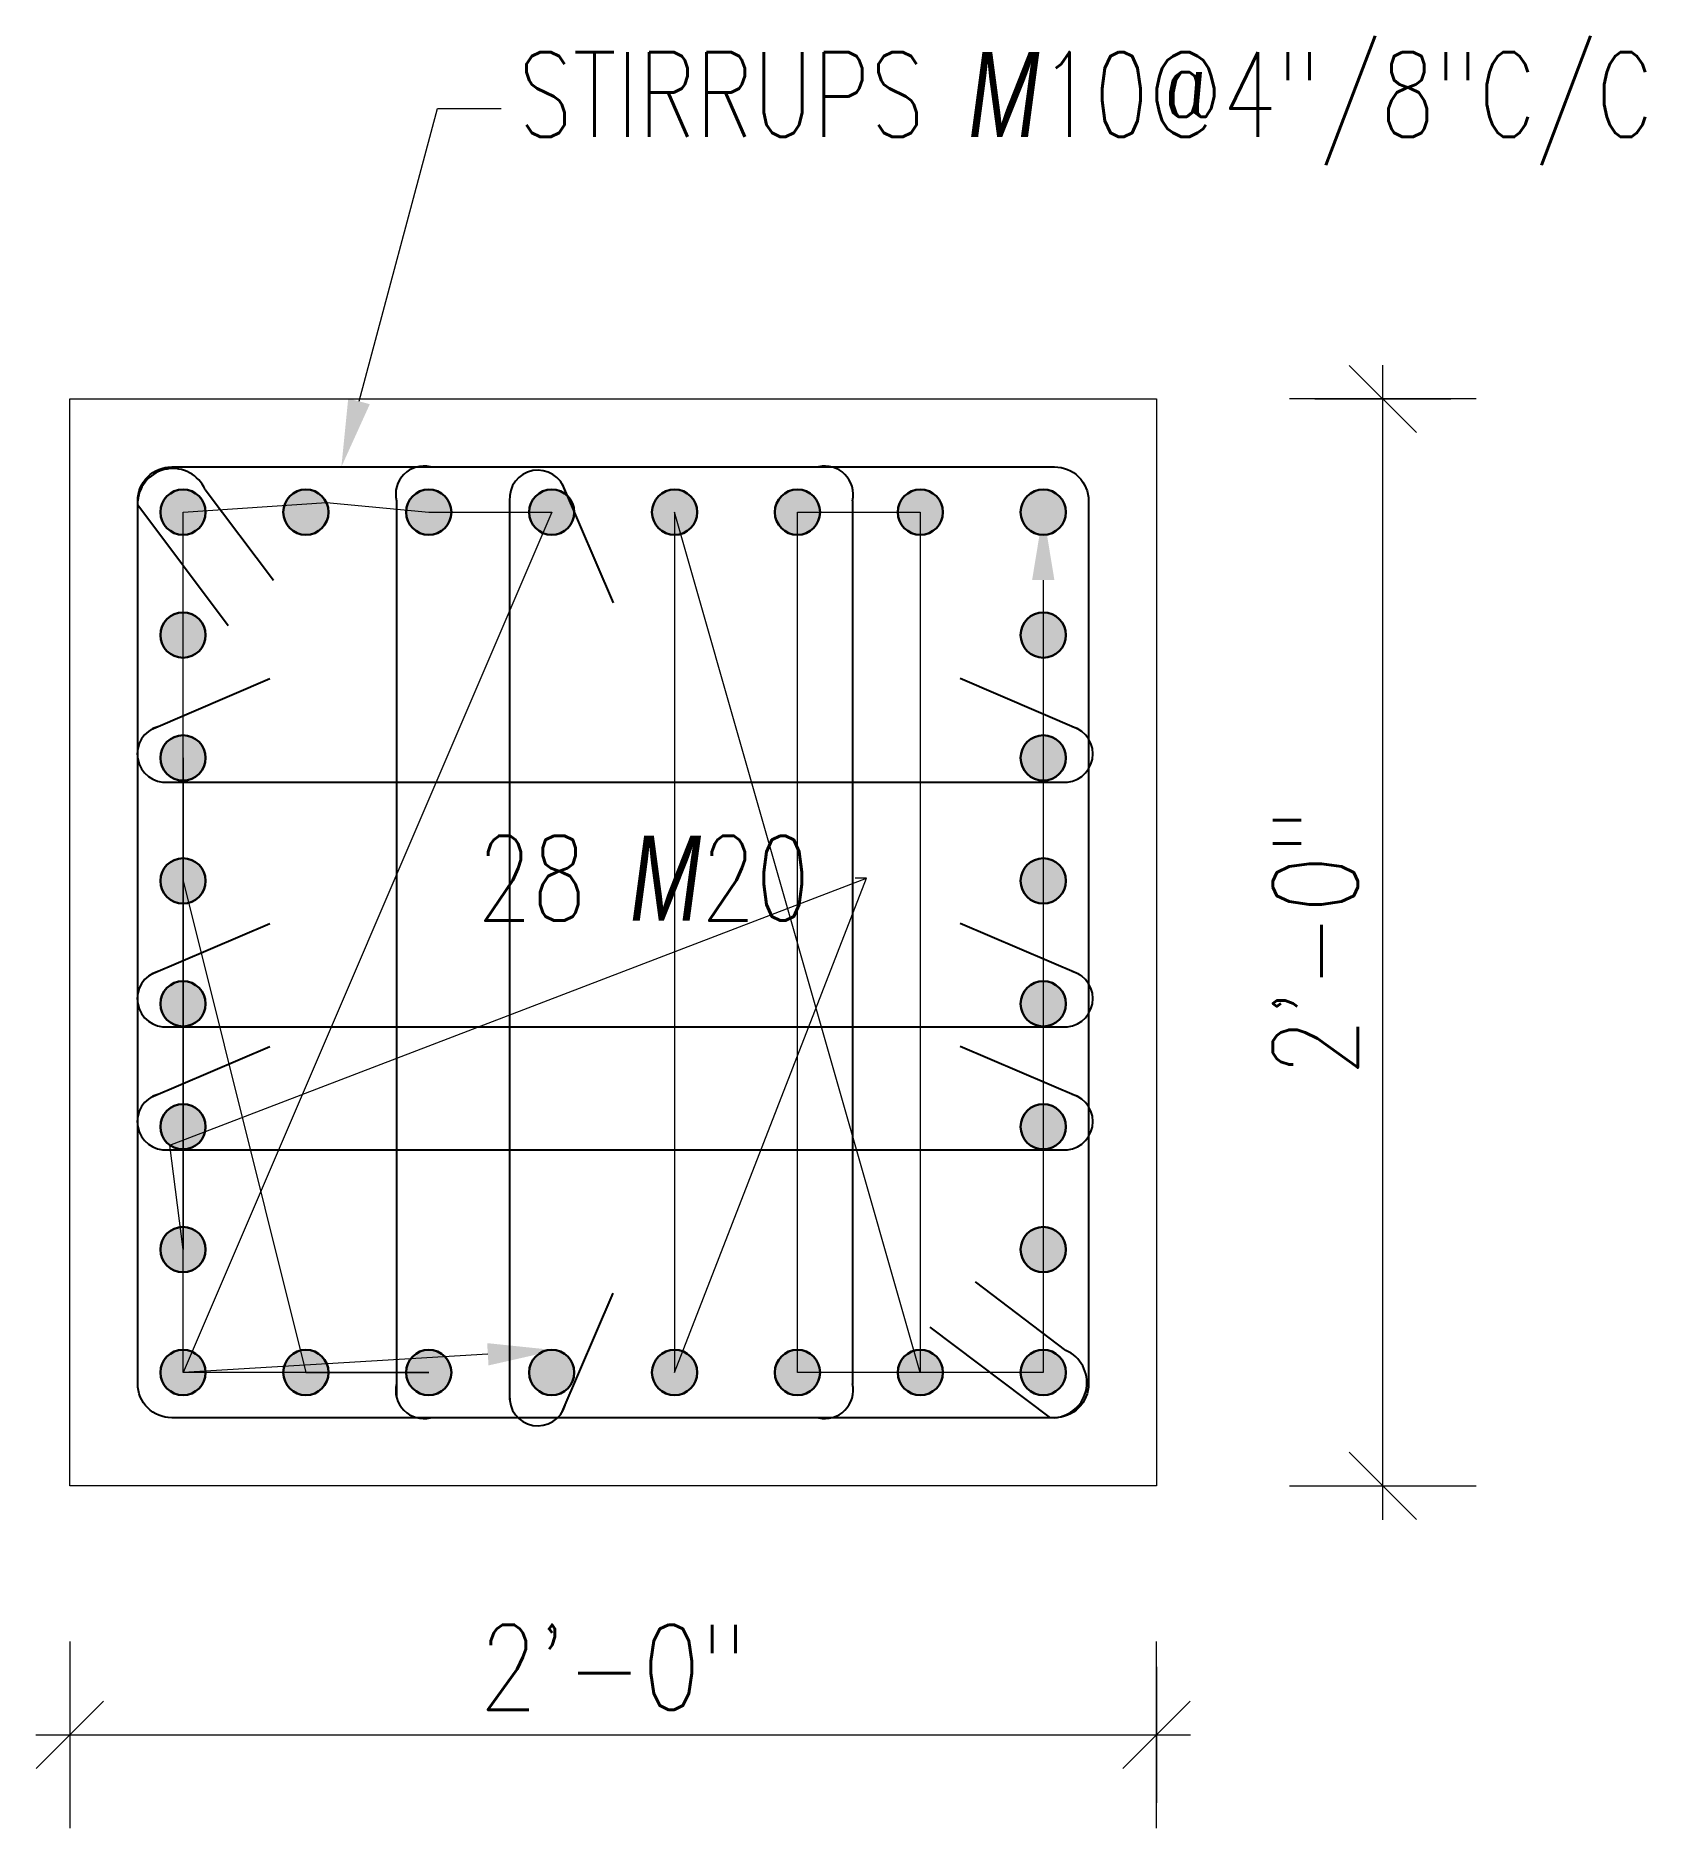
# Model space of a CAD drawing. Header units: inches. Extents: x 0 to 162649, y -36601 to -26324.
# Drawn here: x 143478.22 to 143513.76, y -29680.48 to -29640.9 of the extents above; entities that cross this region are included whole.
import ezdxf
from ezdxf import colors
from ezdxf.entities.mleader import LeaderData, LeaderLine
from ezdxf.math import Vec2, Vec3

# ---------------------------------------------------------------- set-up
doc = ezdxf.new("R2010")
doc.units = ezdxf.units.IN
doc.header["$MEASUREMENT"] = 0
for name, color, linetype, lineweight in [('Column', 211, 'Continuous', 9), ('dimention', 1, 'Continuous', 13), ('Rein', 3, 'Continuous', 30), ('Stirrups', 191, 'Continuous', 25), ('TEXT', 7, 'Continuous', 9)]:
    doc.layers.add(name, color=color, linetype=linetype, lineweight=lineweight)
doc.styles.add('DIM', font='simplex.shx', dxfattribs={"width": 0.75})
doc.styles.add('rmtext', font='romans.shx', dxfattribs={"width": 0.8})
doc.dimstyles.new('DIM-24', dxfattribs={"dimscale": 24, "dimtxt": 0.078125, "dimasz": 0.0625, "dimexe": 0.0625, "dimexo": 0.015625, "dimgap": 0.015625, "dimtad": 1, "dimdec": 1, "dimzin": 3, "dimdsep": 46, "dimlunit": 4, "dimtxsty": 'rmtext', "dimblk": 'OBLIQUE', "dimcen": 0.09375, "dimdle": 0.03125, "dimclrd": 1, "dimclre": 1, "dimclrt": 2, "dimadec": 0, "dimazin": 0, "dimtfac": 0.75, "dimtdec": 1, "dimtix": 1, "dimtmove": 0, "dimatfit": 3, "dimfxl": 0.0625, "dimfxlon": 1, "dimfrac": 1, "dimtolj": 1, "dimtzin": 0, "dimlwd": -1, "dimlwe": 5, "dimarcsym": 0})

msp = doc.modelspace()

# ---------------------------------------------------------------- blocks, each defined once
blk = doc.blocks.new('_Oblique')
for p, q in [((0, -1.375), (0, 1.375)), ((-0.495, -0.495), (0.495, 0.495))]:
    blk.add_line(p, q)
blk = doc.blocks.new('*D805')
at = {"layer": 'Defpoints', "color": 0, "transparency": 16777216}
for p in [(143478.967, -29672.916), (143502.967, -29672.916), (143502.967, -29678.416)]:
    blk.add_point(p, dxfattribs=at)
at = {"layer": 'dimention', "color": 1, "lineweight": 5, "transparency": 16777216}
for p, q in [((143478.967, -29676.916), (143478.967, -29679.916)), ((143502.967, -29676.916), (143502.967, -29679.916))]:
    blk.add_line(p, q, dxfattribs=at)
at = {"layer": 'dimention', "color": 1, "transparency": 16777216}
blk.add_line((143478.217, -29678.416), (143503.717, -29678.416), dxfattribs=at)
at = {"layer": 'dimention', "color": 1, "transparency": 16777216, "xscale": 1.5, "yscale": 1.5, "zscale": 1.5, "rotation": 180}
blk.add_blockref('_Oblique', (143478.967, -29678.416), dxfattribs=at)
at = {"layer": 'dimention', "color": 1, "transparency": 16777216, "xscale": 1.5, "yscale": 1.5, "zscale": 1.5}
blk.add_blockref('_Oblique', (143502.967, -29678.416), dxfattribs=at)
at = {"layer": 'dimention', "color": 2, "transparency": 16777216, "insert": (143490.967, -29676.925), "char_height": 1.875, "attachment_point": 5, "style": 'rmtext'}
blk.add_mtext('\\A1;2\'-0"', dxfattribs=at)
blk = doc.blocks.new('*D806')
at = {"layer": 'Defpoints', "color": 0, "transparency": 16777216}
for p in [(143502.967, -29648.916), (143507.967, -29648.916), (143502.967, -29672.916)]:
    blk.add_point(p, dxfattribs=at)
at = {"layer": 'dimention', "color": 1, "transparency": 16777216}
blk.add_line((143507.967, -29673.666), (143507.967, -29648.166), dxfattribs=at)
at = {"layer": 'dimention', "color": 1, "lineweight": 5, "transparency": 16777216}
for p, q in [((143506.467, -29648.916), (143509.467, -29648.916)), ((143506.467, -29672.916), (143509.467, -29672.916))]:
    blk.add_line(p, q, dxfattribs=at)
at = {"layer": 'dimention', "color": 1, "transparency": 16777216, "xscale": 1.5, "yscale": 1.5, "zscale": 1.5}
for p, rotation in [((143507.967, -29648.916), 90), ((143507.967, -29672.916), 270)]:
    blk.add_blockref('_Oblique', p, dxfattribs=dict(at, rotation=rotation))
at = {"layer": 'dimention', "color": 2, "transparency": 16777216, "insert": (143506.476, -29660.916), "char_height": 1.875, "attachment_point": 5, "rotation": 90, "style": 'rmtext'}
blk.add_mtext('\\A1;2\'-0"', dxfattribs=at)

# ---------------------------------------------------------------- dimensions: what is measured, and where the dimension line sits
at = {"layer": 'dimention'}
dim = msp.add_linear_dim(base=(143507.967, -29648.916), p1=(143502.967, -29672.916), p2=(143502.967, -29648.916), angle=90, dimstyle='DIM-24', dxfattribs=at)
dim.commit()
dim.dimension.update_dxf_attribs({"geometry": '*D806', "text_midpoint": (143506.476, -29660.916)})
dim = msp.add_linear_dim(base=(143502.967, -29678.416), p1=(143478.967, -29672.916), p2=(143502.967, -29672.916), dimstyle='DIM-24', dxfattribs=at)
dim.commit()
dim.dimension.update_dxf_attribs({"geometry": '*D805', "text_midpoint": (143490.967, -29676.925)})

# ---------------------------------------------------------------- hatches: boundary and pattern name
at = {"layer": 'Rein'}
h = msp.add_hatch(color=256, dxfattribs=at)
h.dxf.hatch_style = 1
h.paths.add_polyline_path([(143481.967, -29651.416, 1), (143480.967, -29651.416, 1)])
h = msp.add_hatch(color=256, dxfattribs=at)
h.dxf.hatch_style = 1
h.paths.add_polyline_path([(143484.681, -29651.416, 1), (143483.681, -29651.416, 1)])
h = msp.add_hatch(color=256, dxfattribs=at)
h.dxf.hatch_style = 1
h.paths.add_polyline_path([(143487.395, -29651.416, 1), (143486.395, -29651.416, 1)])
h = msp.add_hatch(color=256, dxfattribs=at)
h.dxf.hatch_style = 1
h.paths.add_polyline_path([(143490.11, -29651.416, 1), (143489.11, -29651.416, 1)])
h = msp.add_hatch(color=256, dxfattribs=at)
h.dxf.hatch_style = 1
h.paths.add_polyline_path([(143492.824, -29651.416, 1), (143491.824, -29651.416, 1)])
h = msp.add_hatch(color=256, dxfattribs=at)
h.dxf.hatch_style = 1
h.paths.add_polyline_path([(143495.538, -29651.416, 1), (143494.538, -29651.416, 1)])
h = msp.add_hatch(color=256, dxfattribs=at)
h.dxf.hatch_style = 1
h.paths.add_polyline_path([(143498.252, -29651.416, 1), (143497.252, -29651.416, 1)])
h = msp.add_hatch(color=256, dxfattribs=at)
h.dxf.hatch_style = 1
h.paths.add_polyline_path([(143500.967, -29651.416, 1), (143499.967, -29651.416, 1)])
h = msp.add_hatch(color=256, dxfattribs=at)
h.dxf.hatch_style = 1
h.paths.add_polyline_path([(143481.967, -29654.13, 1), (143480.967, -29654.13, 1)])
h = msp.add_hatch(color=256, dxfattribs=at)
h.dxf.hatch_style = 1
h.paths.add_polyline_path([(143500.967, -29654.13, 1), (143499.967, -29654.13, 1)])
h = msp.add_hatch(color=256, dxfattribs=at)
h.dxf.hatch_style = 1
h.paths.add_polyline_path([(143481.967, -29656.844, 1), (143480.967, -29656.844, 1)])
h = msp.add_hatch(color=256, dxfattribs=at)
h.dxf.hatch_style = 1
h.paths.add_polyline_path([(143500.967, -29656.844, 1), (143499.967, -29656.844, 1)])
h = msp.add_hatch(color=256, dxfattribs=at)
h.dxf.hatch_style = 1
h.paths.add_polyline_path([(143481.967, -29659.559, 1), (143480.967, -29659.559, 1)])
h = msp.add_hatch(color=256, dxfattribs=at)
h.dxf.hatch_style = 1
h.paths.add_polyline_path([(143500.967, -29659.559, 1), (143499.967, -29659.559, 1)])
h = msp.add_hatch(color=256, dxfattribs=at)
h.dxf.hatch_style = 1
h.paths.add_polyline_path([(143481.967, -29662.273, 1), (143480.967, -29662.273, 1)])
h = msp.add_hatch(color=256, dxfattribs=at)
h.dxf.hatch_style = 1
h.paths.add_polyline_path([(143500.967, -29662.273, 1), (143499.967, -29662.273, 1)])
h = msp.add_hatch(color=256, dxfattribs=at)
h.dxf.hatch_style = 1
h.paths.add_polyline_path([(143481.967, -29664.987, 1), (143480.967, -29664.987, 1)])
h = msp.add_hatch(color=256, dxfattribs=at)
h.dxf.hatch_style = 1
h.paths.add_polyline_path([(143500.967, -29664.987, 1), (143499.967, -29664.987, 1)])
h = msp.add_hatch(color=256, dxfattribs=at)
h.dxf.hatch_style = 1
h.paths.add_polyline_path([(143481.967, -29667.702, 1), (143480.967, -29667.702, 1)])
h = msp.add_hatch(color=256, dxfattribs=at)
h.dxf.hatch_style = 1
h.paths.add_polyline_path([(143500.967, -29667.702, 1), (143499.967, -29667.702, 1)])
h = msp.add_hatch(color=256, dxfattribs=at)
h.dxf.hatch_style = 1
h.paths.add_polyline_path([(143481.967, -29670.416, 1), (143480.967, -29670.416, 1)])
h = msp.add_hatch(color=256, dxfattribs=at)
h.dxf.hatch_style = 1
h.paths.add_polyline_path([(143484.681, -29670.416, 1), (143483.681, -29670.416, 1)])
h = msp.add_hatch(color=256, dxfattribs=at)
h.dxf.hatch_style = 1
h.paths.add_polyline_path([(143487.395, -29670.416, 1), (143486.395, -29670.416, 1)])
h = msp.add_hatch(color=256, dxfattribs=at)
h.dxf.hatch_style = 1
h.paths.add_polyline_path([(143490.11, -29670.416, 1), (143489.11, -29670.416, 1)])
h = msp.add_hatch(color=256, dxfattribs=at)
h.dxf.hatch_style = 1
h.paths.add_polyline_path([(143492.824, -29670.416, 1), (143491.824, -29670.416, 1)])
h = msp.add_hatch(color=256, dxfattribs=at)
h.dxf.hatch_style = 1
h.paths.add_polyline_path([(143495.538, -29670.416, 1), (143494.538, -29670.416, 1)])
h = msp.add_hatch(color=256, dxfattribs=at)
h.dxf.hatch_style = 1
h.paths.add_polyline_path([(143498.252, -29670.416, 1), (143497.252, -29670.416, 1)])
h = msp.add_hatch(color=256, dxfattribs=at)
h.dxf.hatch_style = 1
h.paths.add_polyline_path([(143500.967, -29670.416, 1), (143499.967, -29670.416, 1)])

# ---------------------------------------------------------------- linework, layer by layer
at = {"layer": 'Column'}
msp.add_line((143486.931, -29650.416), (143487.181, -29650.416), dxfattribs=at)
msp.add_lwpolyline([(143478.967, -29648.916), (143502.967, -29648.916), (143502.967, -29672.916), (143478.967, -29672.916)], close=True, dxfattribs=at)
at = {"layer": 'Rein'}
for centre in [(143481.467, -29651.416), (143484.181, -29651.416), (143486.895, -29651.416), (143489.61, -29651.416), (143492.324, -29651.416), (143495.038, -29651.416), (143497.752, -29651.416), (143500.467, -29651.416), (143481.467, -29654.13), (143500.467, -29654.13), (143481.467, -29656.844), (143500.467, -29656.844), (143481.467, -29659.559), (143500.467, -29659.559), (143481.467, -29662.273), (143500.467, -29662.273), (143481.467, -29664.987), (143500.467, -29664.987), (143481.467, -29667.702), (143500.467, -29667.702), (143481.467, -29670.416), (143484.181, -29670.416), (143486.895, -29670.416), (143489.61, -29670.416), (143492.324, -29670.416), (143495.038, -29670.416), (143497.752, -29670.416), (143500.467, -29670.416)]:
    msp.add_circle(centre, 0.5, dxfattribs=at)
at = {"layer": 'Stirrups'}
for p, q in [((143481.956, -29650.916), (143483.467, -29652.916)), ((143489.844, -29650.796), (143490.967, -29653.416)), ((143480.467, -29651.255), (143482.467, -29653.916)), ((143486.181, -29651.166), (143486.181, -29670.952)), ((143488.681, -29651.166), (143488.681, -29671.021)), ((143496.252, -29651.166), (143496.252, -29670.666)), ((143480.766, -29656.216), (143483.385, -29655.093)), ((143501.255, -29656.216), (143498.635, -29655.093)), ((143481.135, -29657.379), (143500.99, -29657.379)), ((143480.765, -29661.621), (143483.385, -29660.498)), ((143501.254, -29661.621), (143498.635, -29660.498)), ((143481.135, -29662.784), (143500.989, -29662.784)), ((143480.765, -29664.335), (143483.385, -29663.213)), ((143501.254, -29664.335), (143498.635, -29663.213)), ((143481.135, -29665.498), (143500.989, -29665.498)), ((143489.844, -29671.286), (143490.967, -29668.666)), ((143500.967, -29669.927), (143498.967, -29668.416)), ((143500.628, -29671.416), (143497.967, -29669.416))]:
    msp.add_line(p, q, dxfattribs=at)
msp.add_lwpolyline([(143481.217, -29650.416), (143500.717, -29650.416, -0.414214), (143501.467, -29651.166), (143501.467, -29670.666, -0.414214), (143500.717, -29671.416), (143481.217, -29671.416, -0.414214), (143480.467, -29670.666), (143480.467, -29651.166, -0.414214)], format="xyb", close=True, dxfattribs=at)
for centre, radius, start, end in [((143481.244, -29651.23), 0.778, 23.7791, 175.3085), ((143486.788, -29651.023), 0.624, 76.7473, 193.2527), ((143489.305, -29651.114), 0.626, 15.9324, 184.7989), ((143495.645, -29651.023), 0.624, 346.7473, 103.2527), ((143481.083, -29656.755), 0.626, 105.9324, 274.7989), ((143500.937, -29656.755), 0.626, 265.2011, 74.0676), ((143481.082, -29662.16), 0.626, 105.9324, 274.7989), ((143500.937, -29662.16), 0.626, 265.2011, 74.0676), ((143481.082, -29664.875), 0.626, 105.9324, 274.7989), ((143500.937, -29664.875), 0.626, 265.2011, 74.0676), ((143500.653, -29670.639), 0.778, 274.6915, 66.2209), ((143486.788, -29670.809), 0.624, 166.7473, 283.2527), ((143495.645, -29670.809), 0.624, 256.7473, 13.2527), ((143489.305, -29670.968), 0.626, 175.2011, 344.0676)]:
    msp.add_arc(centre, radius, start, end, dxfattribs=at)

msp.set_redraw_order([(e.dxf.handle, doc.entitydb.next_handle()) for e in msp.query("TEXT MTEXT ATTDEF DIMENSION ARC_DIMENSION")])  # texts and dimensions are drawn at this point

# ---------------------------------------------------------------- leaders
at = {"layer": 'TEXT'}
ml = msp.add_multileader_mtext('Standard', dxfattribs=at)
ml.set_content('STIRRUPS {\\Fgothici|c0;M}10@4"/8"C/C', color=256, style='DIM')
ml.set_leader_properties(color=1, linetype='ByLayer', lineweight=9)
ml.build(insert=Vec2(0, 0))
ml.multileader.update_dxf_attribs({"text_right_attachment_type": 2, "dogleg_length": 0.25, "arrow_head_size": 1.5, "scale": 32})
ctx = ml.context
ctx.base_point, ctx.scale, ctx.char_height, ctx.arrow_head_size, ctx.landing_gap_size, ctx.plane_origin = Vec3(143488.496, -29642.504), 32, 1.875, 1.5, 0.375, Vec3(143498.658, -29648.155)
ctx.right_attachment = 2
notes = []
notes.append((ctx, [(0, (1, 1, 0), (143487.091, -29642.504), (1, 0), 1.404, [(0, [(143484.965, -29650.416)], 0, [])])]))
ctx.mtext.insert, ctx.mtext.flow_direction = Vec3(143488.871, -29641.254), 5
ml = msp.add_multileader_mtext('Standard', dxfattribs=at)
ml.set_content('28 {\\Fgothici|c0;M}20', color=256, style='DIM')
ml.set_leader_properties(color=1, linetype='ByLayer', lineweight=9)
ml.build(insert=Vec2(0, 0))
ml.multileader.update_dxf_attribs({"text_right_attachment_type": 2, "dogleg_length": 0.25, "arrow_head_size": 1.5, "scale": 32})
ctx = ml.context
ctx.base_point, ctx.scale, ctx.char_height, ctx.arrow_head_size, ctx.landing_gap_size, ctx.plane_origin = Vec3(143487.592, -29659.498), 32, 1.875, 1.5, 0.375, Vec3(143506.158, -29652.155)
ctx.right_attachment = 2
notes.append((ctx, [(1, (1, 1, 0), (143496.56, -29659.498), (-1, 0), 0.25, [(32, [(143489.697, -29669.924), (143481.467, -29670.416), (143481.467, -29659.559), (143481.467, -29654.416), (143481.467, -29651.416), (143484.633, -29651.203), (143486.895, -29651.416), (143489.61, -29651.416), (143481.467, -29670.416), (143481.467, -29662.416), (143481.467, -29659.559), (143484.181, -29670.416), (143486.895, -29670.416), (143481.467, -29670.416), (143481.467, -29667.702), (143481.467, -29656.844), (143481.467, -29667.702), (143481.177, -29665.395)], 0, []), (2, [(143500.467, -29651.416), (143500.467, -29654.13), (143500.467, -29656.844), (143500.467, -29659.559), (143500.467, -29662.273), (143500.467, -29664.987), (143500.467, -29667.702), (143500.467, -29670.416), (143495.038, -29670.416), (143495.038, -29651.416), (143497.752, -29651.416), (143497.752, -29670.416), (143492.324, -29651.416), (143492.324, -29670.416)], 0, [])])]))
ctx.mtext.insert, ctx.mtext.flow_direction = Vec3(143487.967, -29658.561), 5
for ctx, leaders in notes:
    for number, flags, end, landing, length, lines in leaders:
        leader = LeaderData()
        leader.index, (leader.has_last_leader_line, leader.has_dogleg_vector, leader.attachment_direction) = number, flags
        leader.last_leader_point, leader.dogleg_vector, leader.dogleg_length = Vec3(end), Vec3(landing), length
        for number, points, colour, breaks in lines:
            line = LeaderLine()
            line.index, line.vertices, line.color, line.breaks = number, Vec3.list(points), colors.encode_raw_color(colour), breaks
            leader.lines.append(line)
        ctx.leaders.append(leader)

doc.saveas('drawing.dxf')
